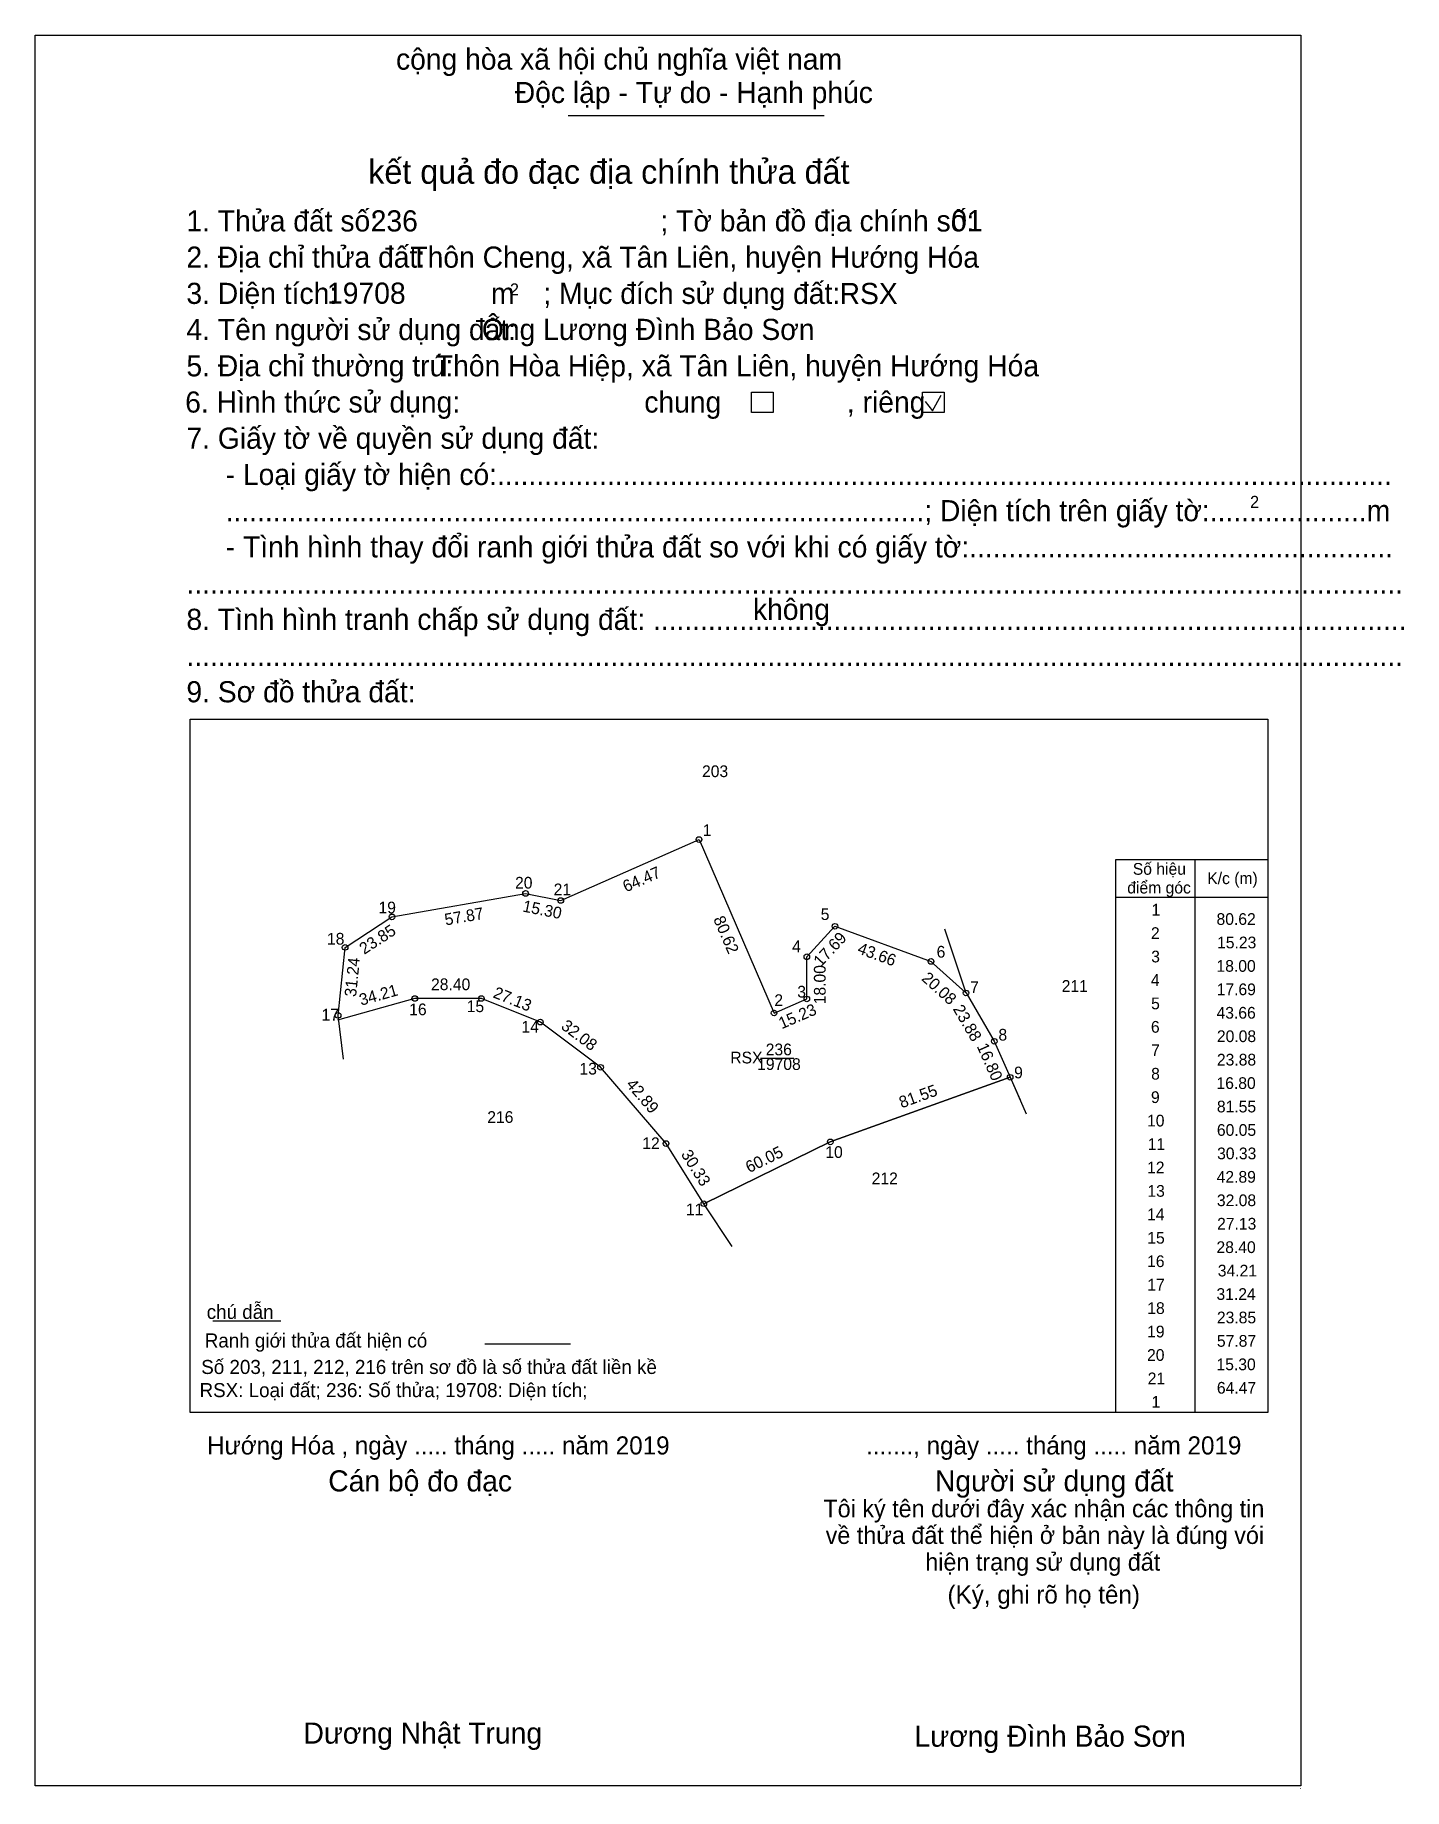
# Model space of a CAD drawing. Extents: x 549117 to 550200, y 1834036 to 1835848.
# Drawn here: x 549117 to 549701, y 1834036 to 1834785 of the extents above; entities that cross this region are included whole.
import ezdxf

# ---------------------------------------------------------------- set-up
doc = ezdxf.new("R2010")
doc.units = 0
for name, color, linetype in [('Level 1', 7, 'Continuous'), ('Level 17', 7, 'Continuous'), ('Level 2', 7, 'Continuous'), ('Level 34', 7, 'Continuous'), ('Level 55', 7, 'Continuous'), ('Level 6', 7, 'Continuous'), ('Level 63', 7, 'Continuous')]:
    doc.layers.add(name, color=color, linetype=linetype)

msp = doc.modelspace()

# ---------------------------------------------------------------- texts
at = {"layer": 'Level 1'}
for s, p in [('RSX', (549413.47, 1834345.91)), ('236', (549428.59, 1834349.37)), ('19708', (549424.94, 1834343.12))]:
    msp.add_text(s, height=5, dxfattribs=at).set_placement(p)
at = {"layer": 'Level 2'}
for s, height, p in [('cộng hòa xã hội chủ nghĩa việt nam', 9.014, (549270.85, 1834769.9)), ('Độc lập - Tự do - Hạnh phúc', 9.014, (549321.53, 1834755.68)), ('kết quả đo đạc địa chính thửa đất', 10.303, (549259.01, 1834721.22)), ('1. Thửa đất số:', 9.014, (549181.43, 1834700.88)), ('236', 9.02, (549260.05, 1834700.88)), ('; Tờ bản đồ địa chính số:', 9.014, (549383.67, 1834700.88)), ('01', 9.02, (549507.75, 1834701)), ('2. Địa chỉ thửa đất:', 9.014, (549181.43, 1834685.42)), ('Thôn Cheng, xã Tân Liên, huyện Hướng Hóa', 9.02, (549276.97, 1834685.42)), ('3. Diện tích:', 9.014, (549181.43, 1834669.96)), ('19708', 9.02, (549241.43, 1834670.04)), ('2', 5.15, (549319.47, 1834673.58)), ('; Mục đích sử dụng đất:', 9.014, (549333.71, 1834669.96)), ('RSX', 9.02, (549460.11, 1834669.9)), ('m', 9.01, (549311.37, 1834669.96)), ('4. Tên người sử dụng đất:', 9.014, (549181.43, 1834654.52)), ('Ông Lương Đình Bảo Sơn', 9.02, (549307.49, 1834654.58)), ('5. Địa chỉ thường trú:', 9.014, (549181.43, 1834639.06)), ('Thôn Hòa Hiệp, xã Tân Liên, huyện Hướng Hóa', 9.02, (549287.85, 1834639.06)), ('6. Hình thức sử dụng:', 9.014, (549180.91, 1834623.6)), ('chung                , riêng', 9.014, (549376.79, 1834623.6)), ('7. Giấy tờ về quyền sử dụng đất:', 9.014, (549181.43, 1834608.16)), ('     - Loại giấy tờ hiện có:..................................................................................................................', 9.01404, (549181.43, 1834592.7)), ('     .........................................................................................; Diện tích trên giấy tờ:....................m', 9.01404, (549181.43, 1834577.24)), ('2', 5.15, (549635.25, 1834582.92)), ('     - Tình hình thay đổi ranh giới thửa đất so với khi có giấy tờ:......................................................', 9.01404, (549181.43, 1834561.8)), ('...........................................................................................................................................................', 9.01404, (549181.43, 1834546.34)), ('không', 9.015, (549423.15, 1834535.14)), ('8. Tình hình tranh chấp sử dụng đất: ................................................................................................', 9.01404, (549181.43, 1834530.88)), ('...........................................................................................................................................................', 9.01404, (549181.43, 1834515.44)), ('9. Sơ đồ thửa đất:', 9.014, (549181.43, 1834499.98)), ('Hướng Hóa , ngày ..... tháng ..... năm 2019', 7.72, (549190.25, 1834179.06)), ('......., ngày ..... tháng ..... năm 2019', 7.72, (549471.43, 1834179.06)), ('Cán bộ đo đạc', 9.0145, (549241.95, 1834163.28)), ('Người sử dụng đất', 9.014, (549500.79, 1834163.28)), ('Tôi ký tên dưới đây xác nhận các thông tin', 7.4471, (549453.21, 1834152.26)), ('về thửa đất thể hiện ở bản này là đúng vói', 7.4471, (549454.17, 1834140.88)), ('hiện trạng sử dụng đất', 7.4471, (549496.67, 1834129.48)), ('(Ký, ghi rõ họ tên)', 7.7268, (549506.15, 1834115.44)), ('Dương Nhật Trung', 9.02, (549231.39, 1834055.68)), ('Lương Đình Bảo Sơn', 9.02, (549492.07, 1834054.36)), ('.', 2.58, (549656.37, 1834036.36))]:
    msp.add_text(s, height=height, dxfattribs=at).set_placement(p)
at = {"layer": 'Level 6'}
for s, p in [('chú dẫn', (549190.09, 1834236.88)), ('Ranh giới thửa đất hiện có ', (549189.25, 1834224.7)), ('Số 203, 211, 212, 216 trên sơ đồ là số thửa đất liền kề', (549187.75, 1834213.4)), ('RSX: Loại đất; 236: Số thửa; 19708: Diện tích;', (549187.03, 1834203.52))]:
    msp.add_text(s, height=6, dxfattribs=at).set_placement(p)
at = {"layer": 'Level 63'}
for s, p in [('203', (549401.42, 1834468.07)), (' 1', (549399.84, 1834442.91)), ('Số hiệu', (549585.21, 1834426.41)), (' 20', (549319.79, 1834420.5)), ('điểm góc', (549582.85, 1834418.41)), ('K/c (m)', (549616.97, 1834422.41)), (' 21', (549336.24, 1834417.65)), (' 19', (549261.53, 1834409.91)), (' 5', (549450.2, 1834407.1)), (' 1', (549591.35, 1834409.01)), ('80.62', (549620.93, 1834405.01)), (' 2', (549591.09, 1834399.01)), (' 18', (549239.54, 1834396.61)), (' 4', (549438, 1834393.36)), (' 6', (549499.65, 1834391.05)), ('15.23', (549621.17, 1834395.01)), (' 3', (549591.21, 1834389.01)), ('18.00', (549620.91, 1834385.01)), ('28.40', (549285.8, 1834377.16)), (' 7', (549513.97, 1834375.97)), ('211', (549554.88, 1834376.45)), (' 4', (549591.07, 1834379.01)), ('17.69', (549620.99, 1834375.01)), (' 15', (549299.17, 1834367.8)), (' 2', (549430.41, 1834370.39)), (' 3', (549440.2, 1834374.02)), (' 5', (549591.17, 1834369.01)), (' 17', (549237.23, 1834364.2)), (' 16', (549274.63, 1834366.47)), ('43.66', (549620.93, 1834365.01)), (' 14', (549322.53, 1834359.06)), (' 8', (549526.02, 1834355.65)), (' 6', (549591.09, 1834359.01)), ('20.08', (549621.09, 1834355.01)), (' 7', (549591.17, 1834349.01)), ('23.88', (549621.09, 1834345.01)), (' 13', (549347.28, 1834341.15)), (' 9', (549532.71, 1834339.53)), (' 8', (549591.17, 1834339.01)), ('16.80', (549620.91, 1834335.01)), (' 9', (549591.11, 1834329.01)), ('81.55', (549621.09, 1834325.01)), ('216', (549309.78, 1834320.53)), (' 10', (549589.43, 1834319.01)), ('60.05', (549621.09, 1834315.01)), (' 12', (549374.07, 1834309.35)), (' 11', (549589.71, 1834309.01)), (' 10', (549452.16, 1834305.58)), ('30.33', (549621.17, 1834305.01)), ('212', (549473.8, 1834294.36)), (' 12', (549589.45, 1834299.01)), ('42.89', (549620.99, 1834295.01)), (' 13', (549589.57, 1834289.01)), ('32.08', (549621.09, 1834285.01)), (' 11', (549392.68, 1834281.14)), (' 14', (549589.43, 1834279.01)), ('27.13', (549621.17, 1834275.01)), (' 15', (549589.53, 1834269.01)), ('28.40', (549620.91, 1834265.01)), (' 16', (549589.45, 1834259.01)), ('34.21', (549621.47, 1834255.01)), (' 17', (549589.53, 1834249.01)), ('31.24', (549620.91, 1834245.01)), (' 18', (549589.53, 1834239.01)), ('23.85', (549621.09, 1834235.01)), (' 19', (549589.47, 1834229.01)), ('57.87', (549621.09, 1834225.01)), (' 20', (549589.43, 1834219.01)), ('15.30', (549620.91, 1834215.01)), (' 21', (549589.71, 1834209.01)), ('64.47', (549621.09, 1834205.01)), (' 1', (549591.35, 1834199.01))]:
    msp.add_text(s, height=5, dxfattribs=at).set_placement(p)
for s, rotation, p in [('64.47', 23.78203, (549368.97, 1834418.84)), ('57.87', 9.95063, (549292.04, 1834404.75)), ('15.30', 348.69007, (549324.58, 1834410.75)), ('23.85', 33.02387, (549257.28, 1834392.21)), ('80.62', 293.38522, (549406.13, 1834407.52)), ('17.69', 47.29061, (549452.13, 1834386.81)), ('43.66', 339.90477, (549467.36, 1834393.02)), ('31.24', 84.10141, (549253.79, 1834374.14)), ('18.00', 90, (549454.16, 1834371.13)), ('34.21', 15.68546, (549255.97, 1834370.51)), ('20.08', 317.94704, (549494.74, 1834381.71)), ('27.13', 338.19075, (549311.9, 1834374.19)), ('32.08', 323.12296, (549340.88, 1834361.03)), ('15.23', 23.19859, (549435.4, 1834360.47)), ('23.88', 300.30134, (549508.28, 1834369.19)), ('16.80', 293.83439, (549518.54, 1834353.27)), ('42.89', 310.65056, (549368.71, 1834336.76)), ('81.55', 19.7526, (549486.57, 1834326.74)), ('30.33', 302.13356, (549392.27, 1834307.16)), ('60.05', 26.04873, (549421.52, 1834299.06))]:
    msp.add_text(s, height=5, rotation=rotation, dxfattribs=at).set_placement(p)

# ---------------------------------------------------------------- linework, layer by layer
at = {"layer": 'Level 1'}
msp.add_line((549269.14, 1834408.42), (549326.14, 1834418.42), dxfattribs=at)
at = {"layer": 'Level 17'}
msp.add_line((549192.73, 1834236.04), (549221.69, 1834236.04), dxfattribs=at)
at = {"layer": 'Level 2'}
for p, q in [((549116.86, 1834784.67), (549116.86, 1834784.67)), ((549344.31, 1834750.41), (549453.52, 1834750.41)), ((549496.63, 1834628.33), (549499.7, 1834624.34)), ((549499.7, 1834624.34), (549503.44, 1834631.03)), ((549183.08, 1834492.85), (549642.83, 1834492.85)), ((549183.08, 1834196.91), (549183.08, 1834492.85)), ((549642.83, 1834492.85), (549642.83, 1834196.91)), ((549642.83, 1834196.91), (549183.08, 1834196.91)), ((549656.88, 1834037.74), (549656.88, 1834037.74))]:
    msp.add_line(p, q, dxfattribs=at)
for points in [[(549116.86, 1834784.67), (549656.89, 1834784.67), (549656.89, 1834037.74), (549116.86, 1834037.74)], [(549422.46, 1834632.32), (549431.73, 1834632.32), (549431.73, 1834623.68), (549422.46, 1834623.68)], [(549495.42, 1834632.32), (549504.7, 1834632.32), (549504.7, 1834623.68), (549495.42, 1834623.68)]]:
    msp.add_lwpolyline(points, close=True, dxfattribs=at)
msp.add_lwpolyline([(549414.26, 1834267.86), (549402.19, 1834286.05), (549456.14, 1834312.42), (549532.89, 1834339.98), (549537.13, 1834330.38)], dxfattribs=at)
at = {"layer": 'Level 34'}
for points in [[(549514.05, 1834375.97), (549526.1, 1834355.35), (549532.89, 1834339.98)], [(549532.89, 1834339.98), (549539.78, 1834324.38)]]:
    msp.add_lwpolyline(points, dxfattribs=at)
at = {"layer": 'Level 55'}
for p, q in [((549341.14, 1834415.42), (549400.14, 1834441.42)), ((549341.14, 1834415.42), (549400.14, 1834441.42)), ((549400.14, 1834441.42), (549432.14, 1834367.42)), ((549400.14, 1834441.42), (549432.14, 1834367.42)), ((549326.14, 1834418.42), (549341.14, 1834415.42)), ((549326.14, 1834418.42), (549341.14, 1834415.42)), ((549249.14, 1834395.42), (549269.14, 1834408.42)), ((549249.14, 1834395.42), (549269.14, 1834408.42)), ((549446.14, 1834391.42), (549458.14, 1834404.42)), ((549446.14, 1834391.42), (549458.14, 1834404.42)), ((549458.14, 1834404.42), (549499.14, 1834389.42)), ((549458.14, 1834404.42), (549499.14, 1834389.42)), ((549246.14, 1834366.42), (549249.14, 1834395.42)), ((549246.14, 1834366.42), (549249.14, 1834395.42)), ((549446.14, 1834373.42), (549446.14, 1834391.42)), ((549499.14, 1834389.42), (549500.14, 1834388.42)), ((549500.14, 1834388.42), (549514.04, 1834375.98)), ((549278.87, 1834373.6), (549245.93, 1834364.35)), ((549307.27, 1834373.6), (549278.87, 1834373.6)), ((549332.46, 1834363.52), (549307.27, 1834373.6)), ((549432.14, 1834367.42), (549446.14, 1834373.42)), ((549432.14, 1834367.42), (549446.14, 1834373.42)), ((549248.4, 1834347.76), (549246.14, 1834366.42)), ((549358.12, 1834344.27), (549332.46, 1834363.52)), ((549386.06, 1834311.73), (549358.12, 1834344.27)), ((549532.89, 1834339.98), (549456.14, 1834312.42)), ((549456.14, 1834312.42), (549402.19, 1834286.05)), ((549402.19, 1834286.05), (549386.06, 1834311.73))]:
    msp.add_line(p, q, dxfattribs=at)
at = {"layer": 'Level 6'}
msp.add_line((549308.81, 1834226.2), (549345.37, 1834226.2), dxfattribs=at)
at = {"layer": 'Level 63'}
for p, q in [((549578.03, 1834432.91), (549642.83, 1834432.91)), ((549578.03, 1834196.91), (549578.03, 1834432.91)), ((549611.63, 1834432.91), (549611.63, 1834196.91)), ((549611.63, 1834432.91), (549611.63, 1834196.91)), ((549642.83, 1834432.91), (549642.83, 1834196.91)), ((549578.03, 1834416.91), (549642.83, 1834416.91)), ((549504.9, 1834403.27), (549514.04, 1834375.98)), ((549426.42, 1834348.19), (549440.57, 1834348.19)), ((549642.83, 1834196.91), (549578.03, 1834196.91))]:
    msp.add_line(p, q, dxfattribs=at)
for centre in [(549400.14, 1834441.42), (549326.14, 1834418.42), (549269.14, 1834408.42), (549341.14, 1834415.42), (549458.14, 1834404.42), (549249.14, 1834395.42), (549446.14, 1834391.42), (549499.14, 1834389.42), (549278.87, 1834373.6), (549307.27, 1834373.6), (549446.14, 1834373.42), (549514.04, 1834375.98), (549246.14, 1834366.42), (549332.46, 1834363.52), (549432.14, 1834367.42), (549526.1, 1834355.35), (549358.12, 1834344.27), (549532.89, 1834339.98), (549386.06, 1834311.73), (549456.14, 1834312.42), (549402.19, 1834286.05)]:
    msp.add_circle(centre, 1.2, dxfattribs=at)

msp.set_redraw_order([(e.dxf.handle, doc.entitydb.next_handle()) for e in msp.query("TEXT MTEXT ATTDEF DIMENSION ARC_DIMENSION")])  # texts and dimensions are drawn at this point

doc.saveas('drawing.dxf')
